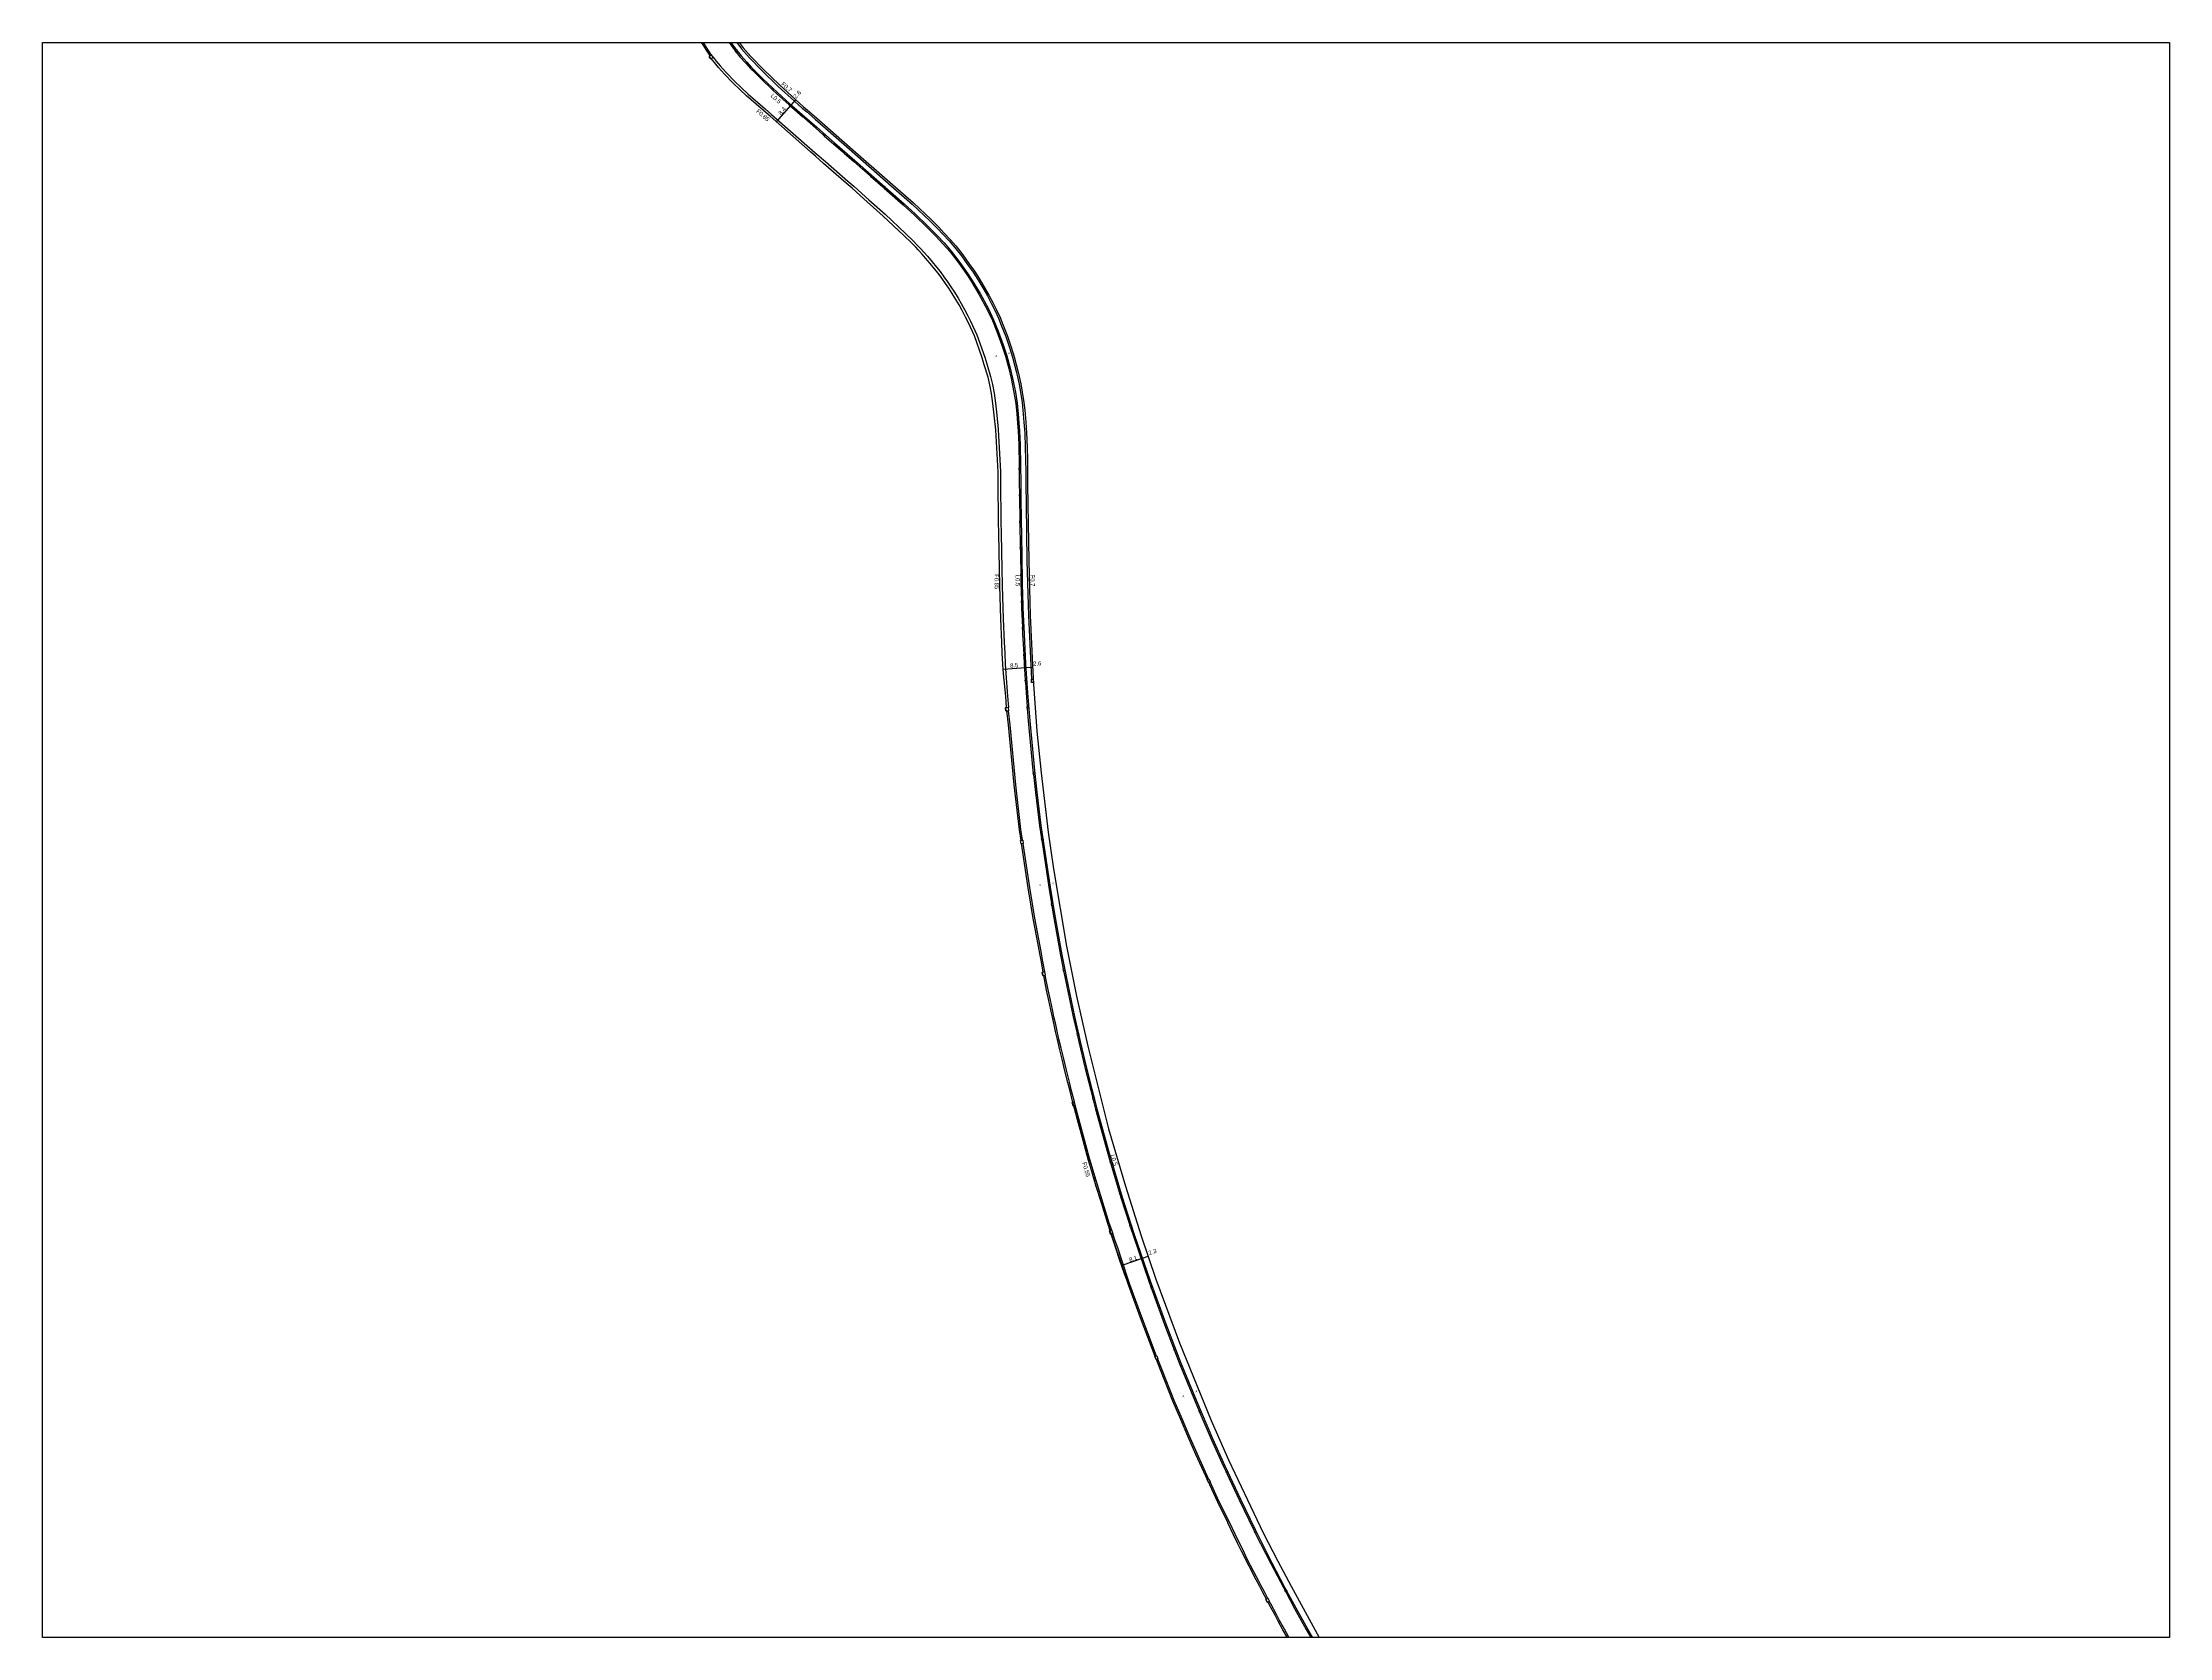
# Model space of a CAD drawing. Header units: metres. Extents: x -16000 to -12000, y -105000 to -102000.
# Drawn here: x -12800 to -12000, y -105000 to -104400 of the extents above; entities that cross this region are included whole.
import ezdxf

# ---------------------------------------------------------------- set-up
doc = ezdxf.new("R2010")
doc.units = ezdxf.units.M
doc.header["$LTSCALE"] = 2.5
for name, color, linetype in [('側溝・桝', 7, 'Continuous'), ('図郭', 7, 'Continuous'), ('幅員', 7, 'Continuous'), ('歩道・分離帯・安全施設', 7, 'Continuous'), ('舗装', 7, 'Continuous'), ('道路', 7, 'Continuous')]:
    doc.layers.add(name, color=color, linetype=linetype)
doc.styles.get("Standard").update_dxf_attribs({"font": ''})
doc.styles.add('YOKO_DECO', font='')
doc.styles.get('Standard').set_extended_font_data('@MS PGothic')
doc.styles.get('YOKO_DECO').set_extended_font_data('MS PGothic')

msp = doc.modelspace()

# ---------------------------------------------------------------- linework, layer by layer
at = {"layer": '側溝・桝'}
for points in [[(-12551.47, -104400), (-12551.1, -104400.59), (-12549.86, -104402.63), (-12548.84, -104404.09), (-12548.4, -104404.66)], [(-12541.79, -104400), (-12540.2, -104402.15), (-12539.54, -104402.99)], [(-12538.87, -104400), (-12537.06, -104402.41), (-12534.13, -104405.75), (-12529.46, -104410.58), (-12523.28, -104416.5), (-12517.18, -104422.07), (-12514.22, -104424.73), (-12512.7, -104425.97), (-12509.37, -104428.81), (-12496.62, -104439.97), (-12480.75, -104453.94), (-12472.9, -104460.83), (-12466.26, -104467.04), (-12464.75, -104468.53), (-12463.35, -104469.95), (-12461.43, -104472.04), (-12458.98, -104474.63), (-12457.03, -104476.93), (-12454.38, -104480.25), (-12452.09, -104483.45), (-12450.02, -104486.34), (-12448.25, -104489.16), (-12446, -104492.94), (-12444.59, -104495.31), (-12443.05, -104498.29), (-12441.74, -104500.9), (-12440.45, -104503.66), (-12439.4, -104506.3), (-12437.73, -104510.64), (-12436.29, -104514.76), (-12435.17, -104518.42), (-12433.67, -104524.11), (-12432.68, -104528.58), (-12431.54, -104535.46), (-12431.23, -104538.36), (-12430.85, -104542.87), (-12430.57, -104546.9), (-12430.36, -104552.21), (-12430.24, -104556.98), (-12430.16, -104561.2), (-12430.17, -104566.1), (-12430.08, -104573.74), (-12429.74, -104594.97), (-12429.16, -104615.62), (-12428.28, -104634.28), (-12427.96, -104639.54)], [(-12547.79, -104405.48), (-12546.61, -104406.99), (-12545.13, -104408.8), (-12542.84, -104411.3), (-12539.76, -104414.54), (-12537.14, -104417.07), (-12534.62, -104419.37), (-12531.06, -104422.49), (-12528.24, -104424.94), (-12525.8, -104427.03), (-12510.49, -104440.49), (-12508.61, -104442.1), (-12505.56, -104444.76), (-12497.13, -104452.17), (-12494.87, -104454.09), (-12491.85, -104456.79), (-12489.19, -104459.17), (-12483.1, -104464.55), (-12475.36, -104471.85), (-12472.66, -104474.52), (-12470.89, -104476.32), (-12469.91, -104477.36), (-12468.43, -104479), (-12467.13, -104480.42), (-12465.43, -104482.47), (-12463.77, -104484.52), (-12462.41, -104486.18), (-12461, -104488.11), (-12459.6, -104490.06), (-12458.36, -104491.86), (-12457.03, -104493.89), (-12455.62, -104496.15), (-12454.44, -104498.16), (-12453.19, -104500.41), (-12451.97, -104502.82), (-12451.01, -104504.76), (-12448.55, -104509.93), (-12445.6, -104518.33), (-12444.86, -104520.92), (-12443.42, -104525.58), (-12442.74, -104528.6), (-12442.12, -104531.9), (-12441.6, -104535.68), (-12441.05, -104540.12), (-12440.52, -104545.57), (-12439.72, -104561.51), (-12439.66, -104569.65), (-12439.59, -104575.87), (-12439.51, -104580.53), (-12439.38, -104584.36), (-12439.26, -104591.7), (-12439.16, -104597.87), (-12439.06, -104604.38), (-12438.66, -104616.79), (-12438.29, -104625.59), (-12438.11, -104629.66), (-12437.87, -104633.77), (-12437.63, -104637.38), (-12437.02, -104645.88), (-12436.71, -104650.16)], [(-12539.07, -104403.58), (-12537.68, -104405.33), (-12535.53, -104407.79), (-12533.74, -104409.71), (-12533.05, -104410.41)], [(-12532.51, -104410.95), (-12529.51, -104413.96), (-12525.7, -104417.56)], [(-12525.16, -104418.07), (-12523.94, -104419.22), (-12519.21, -104423.45), (-12514.03, -104427.97)], [(-12513.45, -104428.48), (-12509.11, -104432.27), (-12506.52, -104434.55)], [(-12505.95, -104435.06), (-12502.41, -104438.18), (-12498.99, -104441.17)], [(-12498.48, -104441.62), (-12494.85, -104444.79), (-12491.49, -104447.72)], [(-12490.97, -104448.18), (-12488.63, -104450.22), (-12483.91, -104454.32)], [(-12483.43, -104454.74), (-12482.41, -104455.63), (-12476.23, -104461.08), (-12472, -104464.94), (-12467.46, -104469.3), (-12464, -104472.87), (-12461.31, -104475.73), (-12458.66, -104478.79), (-12455.38, -104483), (-12452.38, -104487.3), (-12450.73, -104489.76), (-12447.81, -104494.67), (-12444.72, -104500.43), (-12442.73, -104504.54), (-12441.03, -104508.75), (-12439.12, -104513.87), (-12437.81, -104518.04), (-12436.54, -104522.63), (-12435.67, -104526.41), (-12434.61, -104531.66), (-12433.97, -104535.78), (-12433.54, -104539.69), (-12433.28, -104543.05), (-12433.06, -104546.23), (-12432.84, -104551.24), (-12432.65, -104559.3), (-12432.64, -104559.97)], [(-12432.64, -104560.78), (-12432.61, -104565.56), (-12432.57, -104570.05)], [(-12432.56, -104570.69), (-12432.55, -104571.76), (-12432.41, -104579.03), (-12432.4, -104579.94)], [(-12432.39, -104580.65), (-12432.23, -104590.01)], [(-12432.22, -104590.67), (-12432.18, -104592.94), (-12432.06, -104599.94)], [(-12432.04, -104600.66), (-12432, -104603.25), (-12431.82, -104609.97)], [(-12431.8, -104610.68), (-12431.74, -104612.84), (-12431.45, -104619.94)], [(-12431.42, -104620.65), (-12431.35, -104622.41), (-12430.95, -104630.05)], [(-12430.91, -104630.68), (-12430.75, -104633.73), (-12430.37, -104639.92)], [(-12430.32, -104640.58), (-12430.07, -104644.7), (-12429.66, -104649.73)], [(-12431.37, -104700.08), (-12431.98, -104696.09), (-12433.97, -104679.22), (-12436.1, -104656.62), (-12436.71, -104651.39)], [(-12429.61, -104650.44), (-12429.22, -104655.22), (-12427.46, -104673.89), (-12427.37, -104674.68)], [(-12427.29, -104675.37), (-12426.53, -104682.11), (-12424.98, -104694.64), (-12424.28, -104699.39)], [(-12423.05, -104749.63), (-12423.71, -104745.74), (-12424.29, -104742.7), (-12424.82, -104739.89), (-12426.81, -104729.35), (-12428.64, -104717.89), (-12431.19, -104701.27)], [(-12424.19, -104700.02), (-12421.56, -104717.8), (-12420.56, -104723.94)], [(-12420.43, -104724.71), (-12419.92, -104727.84), (-12417.11, -104743.35), (-12416.12, -104748.45)], [(-12411.9, -104798.56), (-12412.96, -104794.37), (-12413.77, -104791.07), (-12414.85, -104786.63), (-12415.89, -104782.29), (-12416.89, -104778.26), (-12417.7, -104774.93), (-12418.36, -104771.92), (-12418.93, -104769.41), (-12419.56, -104766.49), (-12420.14, -104763.8), (-12420.92, -104760.25), (-12421.71, -104756.37), (-12422.82, -104750.82)], [(-12415.96, -104749.22), (-12415.52, -104751.5), (-12412.3, -104766.57), (-12410.9, -104772.84)], [(-12410.74, -104773.56), (-12410.2, -104775.94), (-12407.81, -104785.91), (-12405.01, -104797.05)], [(-12397.86, -104846.81), (-12398.79, -104844.15), (-12401.09, -104836.73), (-12403.76, -104828.06), (-12406.31, -104819.3), (-12408.05, -104812.8), (-12409.74, -104806.74), (-12411.59, -104799.73)], [(-12404.83, -104797.75), (-12403.96, -104801.21), (-12399.35, -104817.92), (-12398.41, -104821.05)], [(-12398.19, -104821.78), (-12394.37, -104834.54), (-12391.04, -104844.89)], [(-12381, -104894.12), (-12386.57, -104879.55), (-12391.02, -104867.17), (-12394.11, -104857.74), (-12395.45, -104853.81), (-12396.64, -104850.44), (-12397.45, -104847.96)], [(-12390.76, -104845.77), (-12389.84, -104848.62), (-12383.94, -104865.96), (-12383.05, -104868.41)], [(-12382.79, -104869.13), (-12378.01, -104882.21), (-12374.32, -104891.76)], [(-12361.39, -104940.35), (-12365.72, -104930.82), (-12368.75, -104923.99), (-12371.37, -104917.8), (-12374.33, -104910.85), (-12378.97, -104899.09), (-12380.54, -104895.3), (-12380.57, -104895.22)], [(-12374.05, -104892.47), (-12372.43, -104896.65), (-12366.51, -104911.23), (-12364.94, -104914.88)], [(-12364.66, -104915.53), (-12360.44, -104925.36), (-12355.77, -104935.63), (-12354.8, -104937.71)], [(-12339.08, -104985.34), (-12340.43, -104982.82), (-12341.61, -104980.57), (-12342.52, -104978.87), (-12343.42, -104977.16), (-12344.37, -104975.25), (-12345.62, -104972.88), (-12346.59, -104970.99), (-12347.35, -104969.44), (-12348.45, -104967.2), (-12349.93, -104964.24), (-12351.45, -104961.1), (-12353.61, -104956.67), (-12357.51, -104948.75), (-12360.88, -104941.46)], [(-12354.54, -104938.29), (-12349.91, -104948.24), (-12344.39, -104959.64), (-12344.16, -104960.09)], [(-12343.84, -104960.72), (-12338.05, -104972.16), (-12333.27, -104981.26), (-12332.76, -104982.22)], [(-12332.41, -104982.86), (-12329.04, -104989.13), (-12324.67, -104996.99), (-12322.96, -105000)], [(-12331.18, -105000), (-12331.41, -104999.6), (-12332.92, -104996.87), (-12334.69, -104993.62), (-12335.84, -104991.39), (-12338.06, -104987.35), (-12338.57, -104986.36)]]:
    msp.add_lwpolyline(points, dxfattribs=at)
for points in [[(-12548.68, -104406.15), (-12547.79, -104405.48), (-12548.4, -104404.66), (-12549.29, -104405.34)], [(-12538.66, -104403.25), (-12539.07, -104403.58), (-12539.54, -104402.99), (-12539.13, -104402.67)], [(-12532.14, -104410.58), (-12532.51, -104410.95), (-12533.05, -104410.41), (-12532.67, -104410.04)], [(-12524.8, -104417.69), (-12525.16, -104418.07), (-12525.7, -104417.56), (-12525.34, -104417.18)], [(-12513.11, -104428.08), (-12513.45, -104428.48), (-12514.03, -104427.97), (-12513.69, -104427.58)], [(-12505.6, -104434.66), (-12505.95, -104435.06), (-12506.52, -104434.55), (-12506.18, -104434.16)], [(-12498.14, -104441.22), (-12498.48, -104441.62), (-12498.99, -104441.17), (-12498.64, -104440.78)], [(-12490.62, -104447.78), (-12490.97, -104448.18), (-12491.49, -104447.72), (-12491.14, -104447.33)], [(-12483.09, -104454.34), (-12483.43, -104454.74), (-12483.91, -104454.32), (-12483.57, -104453.92)], [(-12432.11, -104560.77), (-12432.64, -104560.78), (-12432.64, -104559.97), (-12432.12, -104559.97)], [(-12432.04, -104570.69), (-12432.56, -104570.69), (-12432.57, -104570.05), (-12432.04, -104570.04)], [(-12431.86, -104580.64), (-12432.39, -104580.65), (-12432.4, -104579.94), (-12431.87, -104579.93)], [(-12431.7, -104590.66), (-12432.22, -104590.67), (-12432.23, -104590.01), (-12431.71, -104590)], [(-12431.52, -104600.65), (-12432.04, -104600.66), (-12432.06, -104599.94), (-12431.53, -104599.94)], [(-12431.28, -104610.67), (-12431.8, -104610.68), (-12431.82, -104609.97), (-12431.3, -104609.96)], [(-12430.9, -104620.62), (-12431.42, -104620.65), (-12431.45, -104619.94), (-12430.93, -104619.92)], [(-12430.39, -104630.66), (-12430.91, -104630.68), (-12430.95, -104630.05), (-12430.42, -104630.02)], [(-12429.8, -104640.55), (-12430.32, -104640.58), (-12430.37, -104639.92), (-12429.84, -104639.89)], [(-12427.34, -104640.71), (-12428.02, -104640.74), (-12428.07, -104639.54), (-12427.39, -104639.51)], [(-12437.8, -104650.24), (-12437.71, -104651.46), (-12436.61, -104651.38), (-12436.71, -104650.16)], [(-12429.08, -104650.4), (-12429.61, -104650.44), (-12429.66, -104649.73), (-12429.14, -104649.68)], [(-12426.77, -104675.31), (-12427.29, -104675.37), (-12427.37, -104674.68), (-12426.85, -104674.62)], [(-12432.11, -104700.2), (-12431.3, -104700.07), (-12431.12, -104701.26), (-12431.93, -104701.38)], [(-12423.67, -104699.94), (-12424.19, -104700.02), (-12424.28, -104699.39), (-12423.76, -104699.31)], [(-12419.91, -104724.62), (-12420.43, -104724.71), (-12420.56, -104723.94), (-12420.04, -104723.85)], [(-12423.96, -104749.8), (-12423.72, -104750.99), (-12422.73, -104750.8), (-12422.95, -104749.61)], [(-12415.45, -104749.12), (-12415.96, -104749.22), (-12416.12, -104748.45), (-12415.6, -104748.35)], [(-12410.23, -104773.44), (-12410.74, -104773.56), (-12410.9, -104772.84), (-12410.39, -104772.72)], [(-12412.71, -104798.78), (-12412.39, -104799.95), (-12411.54, -104799.71), (-12411.85, -104798.55)], [(-12404.32, -104797.62), (-12404.83, -104797.75), (-12405.01, -104797.05), (-12404.5, -104796.92)], [(-12397.69, -104821.63), (-12398.19, -104821.78), (-12398.41, -104821.05), (-12397.91, -104820.9)], [(-12398.67, -104847.09), (-12398.27, -104848.24), (-12397.4, -104847.94), (-12397.8, -104846.79)], [(-12390.26, -104845.61), (-12390.76, -104845.77), (-12391.04, -104844.89), (-12390.54, -104844.73)], [(-12382.3, -104868.95), (-12382.79, -104869.13), (-12383.05, -104868.41), (-12382.56, -104868.23)], [(-12381.16, -104895.44), (-12381.58, -104894.34), (-12380.93, -104894.09), (-12380.51, -104895.19)], [(-12373.56, -104892.28), (-12374.05, -104892.47), (-12374.32, -104891.76), (-12373.83, -104891.57)], [(-12364.18, -104915.33), (-12364.66, -104915.53), (-12364.94, -104914.88), (-12364.46, -104914.67)], [(-12361.9, -104940.58), (-12361.29, -104940.31), (-12360.8, -104941.42), (-12361.39, -104941.69)], [(-12354.06, -104938.07), (-12354.54, -104938.29), (-12354.8, -104937.71), (-12354.33, -104937.49)], [(-12343.37, -104960.48), (-12343.84, -104960.72), (-12344.16, -104960.09), (-12343.69, -104959.86)], [(-12331.95, -104982.61), (-12332.41, -104982.86), (-12332.76, -104982.22), (-12332.29, -104981.98)], [(-12339.9, -104985.77), (-12339.37, -104986.78), (-12338.51, -104986.33), (-12339.04, -104985.32)]]:
    msp.add_lwpolyline(points, close=True, dxfattribs=at)
at = {"layer": '図郭'}
msp.add_lwpolyline([(-12800, -104400), (-12000, -104400), (-12000, -105000), (-12800, -105000)], close=True, dxfattribs=at)
at = {"layer": '幅員'}
for points in [[(-12523.91, -104429.86), (-12518.36, -104423.5)], [(-12518.36, -104423.5), (-12516.61, -104421.61)], [(-12438.65, -104635.68), (-12430.14, -104635.15)], [(-12430.14, -104635.15), (-12427.58, -104635.04)], [(-12393.97, -104859.94), (-12386.32, -104857.34)], [(-12386.32, -104857.34), (-12384.18, -104856.6)]]:
    msp.add_lwpolyline(points, dxfattribs=at)
at = {"layer": '歩道・分離帯・安全施設'}
for points in [[(-12541.14, -104400), (-12539.79, -104401.83), (-12537.28, -104404.99), (-12535.14, -104407.44), (-12533.37, -104409.35), (-12529.14, -104413.59), (-12523.59, -104418.83), (-12518.86, -104423.06), (-12508.77, -104431.87), (-12502.06, -104437.79), (-12494.5, -104444.4), (-12488.28, -104449.82), (-12482.06, -104455.24), (-12475.88, -104460.69), (-12471.64, -104464.56), (-12467.1, -104468.93), (-12463.62, -104472.51), (-12460.93, -104475.38), (-12458.26, -104478.45), (-12454.96, -104482.69), (-12451.95, -104487), (-12450.29, -104489.48), (-12447.35, -104494.42), (-12444.25, -104500.19), (-12442.26, -104504.32), (-12440.54, -104508.56), (-12438.62, -104513.7), (-12437.31, -104517.89), (-12436.04, -104522.5), (-12435.16, -104526.3), (-12434.1, -104531.57), (-12433.45, -104535.71), (-12433.02, -104539.64), (-12432.76, -104543.01), (-12432.54, -104546.2), (-12432.31, -104551.22), (-12432.12, -104559.29), (-12432.09, -104565.55), (-12432.02, -104571.76), (-12431.89, -104579.02), (-12431.66, -104592.93), (-12431.47, -104603.24), (-12431.22, -104612.82), (-12430.83, -104622.39), (-12430.23, -104633.7), (-12429.55, -104644.66), (-12428.7, -104655.17), (-12426.94, -104673.83), (-12426.01, -104682.05), (-12424.46, -104694.57), (-12421.04, -104717.72), (-12419.4, -104727.75), (-12416.6, -104743.25), (-12415, -104751.39), (-12411.79, -104766.45), (-12409.69, -104775.82), (-12407.31, -104785.79), (-12403.45, -104801.07), (-12398.85, -104817.77), (-12393.87, -104834.39), (-12389.35, -104848.46), (-12383.45, -104865.79), (-12377.52, -104882.03), (-12371.94, -104896.46), (-12366.02, -104911.03), (-12359.96, -104925.14), (-12355.3, -104935.41), (-12349.44, -104948.01), (-12343.92, -104959.4), (-12337.58, -104971.92), (-12332.81, -104981.02), (-12328.58, -104988.87), (-12324.21, -104996.73), (-12322.36, -105000)], [(-12541.14, -104400), (-12539.79, -104401.83), (-12537.28, -104404.99), (-12535.14, -104407.44), (-12533.37, -104409.35), (-12529.14, -104413.59), (-12523.59, -104418.83), (-12518.86, -104423.06), (-12508.77, -104431.87), (-12502.06, -104437.79), (-12494.5, -104444.4), (-12488.28, -104449.82), (-12482.06, -104455.24), (-12475.88, -104460.69), (-12471.64, -104464.56), (-12467.1, -104468.93), (-12463.62, -104472.51), (-12460.93, -104475.38), (-12458.26, -104478.45), (-12454.96, -104482.69), (-12451.95, -104487), (-12450.29, -104489.48), (-12447.35, -104494.42), (-12444.25, -104500.19), (-12442.26, -104504.32), (-12440.54, -104508.56), (-12438.62, -104513.7), (-12437.31, -104517.89), (-12436.04, -104522.5), (-12435.16, -104526.3), (-12434.1, -104531.57), (-12433.45, -104535.71), (-12433.02, -104539.64), (-12432.76, -104543.01), (-12432.54, -104546.2), (-12432.31, -104551.22), (-12432.12, -104559.29), (-12432.09, -104565.55), (-12432.02, -104571.76), (-12431.89, -104579.02), (-12431.66, -104592.93), (-12431.47, -104603.24), (-12431.22, -104612.82), (-12430.83, -104622.39), (-12430.23, -104633.7), (-12429.55, -104644.66), (-12428.7, -104655.17), (-12426.94, -104673.83), (-12426.01, -104682.05), (-12424.46, -104694.57), (-12421.04, -104717.72), (-12419.4, -104727.75), (-12416.6, -104743.25), (-12415, -104751.39), (-12411.79, -104766.45), (-12409.69, -104775.82), (-12407.31, -104785.79), (-12403.45, -104801.07), (-12398.85, -104817.77), (-12393.87, -104834.39), (-12389.35, -104848.46), (-12383.45, -104865.79), (-12377.52, -104882.03), (-12371.94, -104896.46), (-12366.02, -104911.03), (-12359.96, -104925.14), (-12355.3, -104935.41), (-12349.44, -104948.01), (-12343.92, -104959.4), (-12337.58, -104971.92), (-12332.81, -104981.02), (-12328.58, -104988.87), (-12324.21, -104996.73), (-12322.36, -105000)], [(-12412.55, -104798.48), (-12410.81, -104805.17), (-12408.71, -104812.87), (-12406.66, -104820.41), (-12404.96, -104826.05)], [(-12404.75, -104826.82), (-12403.77, -104830.18), (-12401.88, -104836.34), (-12399.97, -104842.42), (-12398.38, -104847.46), (-12396.54, -104853.09), (-12394.86, -104858.08), (-12393.27, -104862.69), (-12392.45, -104865.06)]]:
    msp.add_lwpolyline(points, dxfattribs=at)
at = {"layer": '道路'}
for points in [[(-12509.24, -104442.81), (-12511.09, -104441.17), (-12526.36, -104427.7), (-12528.81, -104425.59), (-12531.62, -104423.13), (-12535.19, -104420), (-12537.72, -104417.7), (-12540.37, -104415.14), (-12543.46, -104411.88), (-12545.78, -104409.36), (-12547.28, -104407.53), (-12548.47, -104405.99), (-12548.68, -104406.15), (-12549.29, -104405.34), (-12548.83, -104404.99), (-12549.27, -104404.4), (-12550.31, -104402.92), (-12551.56, -104400.87), (-12552.1, -104400)], [(-12537.96, -104400), (-12536.49, -104401.95), (-12533.6, -104405.26), (-12528.95, -104410.06), (-12522.79, -104415.97), (-12516.69, -104421.54), (-12513.8, -104424.22), (-12512.28, -104425.46), (-12508.94, -104428.31), (-12496.18, -104439.48), (-12480.31, -104453.44), (-12472.45, -104460.34), (-12465.81, -104466.57), (-12464.29, -104468.06), (-12462.88, -104469.5), (-12460.95, -104471.59), (-12458.49, -104474.19), (-12456.52, -104476.51), (-12453.86, -104479.85), (-12451.55, -104483.07), (-12449.47, -104485.97), (-12447.69, -104488.81), (-12445.43, -104492.61), (-12444.01, -104494.99), (-12442.46, -104497.99), (-12441.14, -104500.61), (-12439.84, -104503.4), (-12438.78, -104506.06), (-12437.11, -104510.41), (-12435.66, -104514.56), (-12434.54, -104518.24), (-12433.03, -104523.95), (-12432.03, -104528.45), (-12430.88, -104535.37), (-12430.58, -104538.3), (-12430.19, -104542.82), (-12429.91, -104546.86), (-12429.7, -104552.19), (-12429.58, -104556.96), (-12429.49, -104561.2), (-12429.51, -104566.09), (-12429.42, -104573.73), (-12429.08, -104594.96), (-12428.5, -104615.6), (-12427.62, -104634.25), (-12427.31, -104641.32), (-12426.02, -104659.1), (-12424.36, -104674.78), (-12421.7, -104697.05), (-12419.77, -104710.79), (-12414.8, -104739.9), (-12411.07, -104758.74), (-12406.82, -104777.62), (-12399.09, -104808.6), (-12392.71, -104830.18), (-12386.83, -104848.85), (-12381.22, -104865.21), (-12372.37, -104889.21), (-12360.47, -104918.33), (-12353.9, -104933.15), (-12346.78, -104948.19), (-12340.9, -104960.63), (-12335.42, -104971.32), (-12330.38, -104980.73), (-12322.13, -104995.91), (-12319.79, -105000)], [(-12449.45, -104510.31), (-12451.89, -104505.19), (-12452.84, -104503.26), (-12454.05, -104500.86), (-12455.29, -104498.64), (-12456.45, -104496.65), (-12457.85, -104494.41), (-12459.16, -104492.4), (-12460.39, -104490.62), (-12461.79, -104488.68), (-12463.18, -104486.77), (-12464.52, -104485.13), (-12466.18, -104483.08), (-12467.86, -104481.06), (-12469.15, -104479.65), (-12470.63, -104478.01), (-12471.59, -104476.99), (-12473.34, -104475.21), (-12476.03, -104472.55), (-12483.76, -104465.26), (-12489.84, -104459.89), (-12492.5, -104457.52), (-12495.51, -104454.82), (-12497.76, -104452.91), (-12506.2, -104445.49), (-12509.24, -104442.81)], [(-12424.91, -104742.76), (-12425.43, -104740), (-12427.37, -104729.51), (-12429.23, -104717.98), (-12431.73, -104701.35), (-12431.93, -104701.38), (-12432.11, -104700.2), (-12431.91, -104700.17), (-12432.52, -104696.17), (-12434.56, -104679.29), (-12436.7, -104656.68), (-12437.3, -104651.43), (-12437.71, -104651.46), (-12437.8, -104650.24), (-12437.39, -104650.21), (-12437.71, -104645.94), (-12438.53, -104637.46), (-12438.77, -104633.82), (-12439.01, -104629.71), (-12439.2, -104625.62), (-12439.57, -104616.84), (-12439.97, -104604.42), (-12440.06, -104597.89), (-12440.16, -104591.71), (-12440.28, -104584.38), (-12440.42, -104580.55), (-12440.49, -104575.88), (-12440.56, -104569.66), (-12440.62, -104561.53), (-12441.49, -104545.65), (-12442.02, -104540.23), (-12442.57, -104535.81), (-12443.08, -104532.05), (-12443.69, -104528.8), (-12444.36, -104525.83), (-12445.79, -104521.19), (-12446.53, -104518.63), (-12449.45, -104510.31)], [(-12417.49, -104778.42), (-12418.3, -104775.07), (-12418.97, -104772.06), (-12419.54, -104769.55), (-12420.17, -104766.62), (-12420.75, -104763.93), (-12421.53, -104760.38), (-12422.32, -104756.49), (-12423.43, -104750.94), (-12423.72, -104750.99), (-12423.96, -104749.8), (-12423.66, -104749.74), (-12424.32, -104745.85), (-12424.91, -104742.76)], [(-12354.23, -104956.8), (-12357.98, -104949.05), (-12362.46, -104939.36), (-12366.17, -104931.21), (-12369.23, -104924.33), (-12371.9, -104918.02), (-12374.81, -104911.12), (-12379.5, -104899.3), (-12381.05, -104895.49), (-12381.08, -104895.41), (-12381.16, -104895.44), (-12381.58, -104894.34), (-12381.5, -104894.31), (-12387.06, -104879.75), (-12391.5, -104867.35), (-12394.65, -104857.93), (-12395.99, -104854), (-12397.18, -104850.62), (-12397.99, -104848.14), (-12398.27, -104848.24), (-12398.67, -104847.09), (-12398.33, -104846.97), (-12399.3, -104844.33), (-12401.61, -104836.89), (-12404.28, -104828.21), (-12406.83, -104819.45), (-12408.57, -104812.95), (-12410.26, -104806.88), (-12412.13, -104799.88), (-12412.39, -104799.95), (-12412.71, -104798.78), (-12412.44, -104798.71), (-12413.48, -104794.51), (-12414.38, -104791.23), (-12415.45, -104786.78), (-12416.49, -104782.43), (-12417.49, -104778.42)], [(-12331.85, -105000), (-12331.92, -104999.88), (-12333.43, -104997.16), (-12335.21, -104993.9), (-12336.35, -104991.66), (-12338.58, -104987.62), (-12339.09, -104986.63), (-12339.37, -104986.78), (-12339.9, -104985.77), (-12339.63, -104985.63), (-12340.97, -104983.11), (-12342.16, -104980.86), (-12343.06, -104979.15), (-12343.97, -104977.44), (-12344.92, -104975.53), (-12346.16, -104973.16), (-12347.14, -104971.27), (-12347.9, -104969.71), (-12349, -104967.48), (-12350.49, -104964.51), (-12352, -104961.37), (-12354.17, -104956.93), (-12354.23, -104956.8)]]:
    msp.add_lwpolyline(points, dxfattribs=at)

# ---------------------------------------------------------------- texts
at = {"layer": '側溝・桝'}
for s, rotation, p in [('F0.7', 319, (-12522.31, -104415.88)), ('L0.5', 319, (-12526.3, -104420.3)), ('F0.85', 319, (-12531.72, -104426.1)), ('F0.85', 271, (-12441.94, -104600.01)), ('L0.5', 271, (-12434.03, -104600.28)), ('F0.7', 272, (-12428.47, -104600.24)), ('F0.55', 286, (-12408.97, -104821.41)), ('L0.5', 287, (-12398.31, -104818.6))]:
    msp.add_text(s, height=1.6, rotation=rotation, dxfattribs=at).set_placement(p)
at = {"layer": '幅員'}
for s, rotation, p in [('2.6', 47, (-12516.6, -104421.17)), ('8.4', 49, (-12522.22, -104427.43)), ('8.5', 4, (-12436, -104635.18)), ('2.6', 2, (-12427.39, -104634.42)), ('2.3', 19, (-12383.7, -104856.2)), ('8.1', 19, (-12391, -104858.76))]:
    msp.add_text(s, height=1.6, rotation=rotation, dxfattribs=at).set_placement(p)
at = {"layer": '舗装', "style": 'YOKO_DECO'}
for p in [(-12441.62, -104518.35, 94.42), (-12436.82, -104517.34, 94.79), (-12425.12, -104717.3, 92.92), (-12420.22, -104716.67, 93.1), (-12371.25, -104909.64, 91.52), (-12366.33, -104907.84, 91.71)]:
    msp.add_text('A', height=0.75, dxfattribs=at).set_placement(p)

doc.saveas('drawing.dxf')
